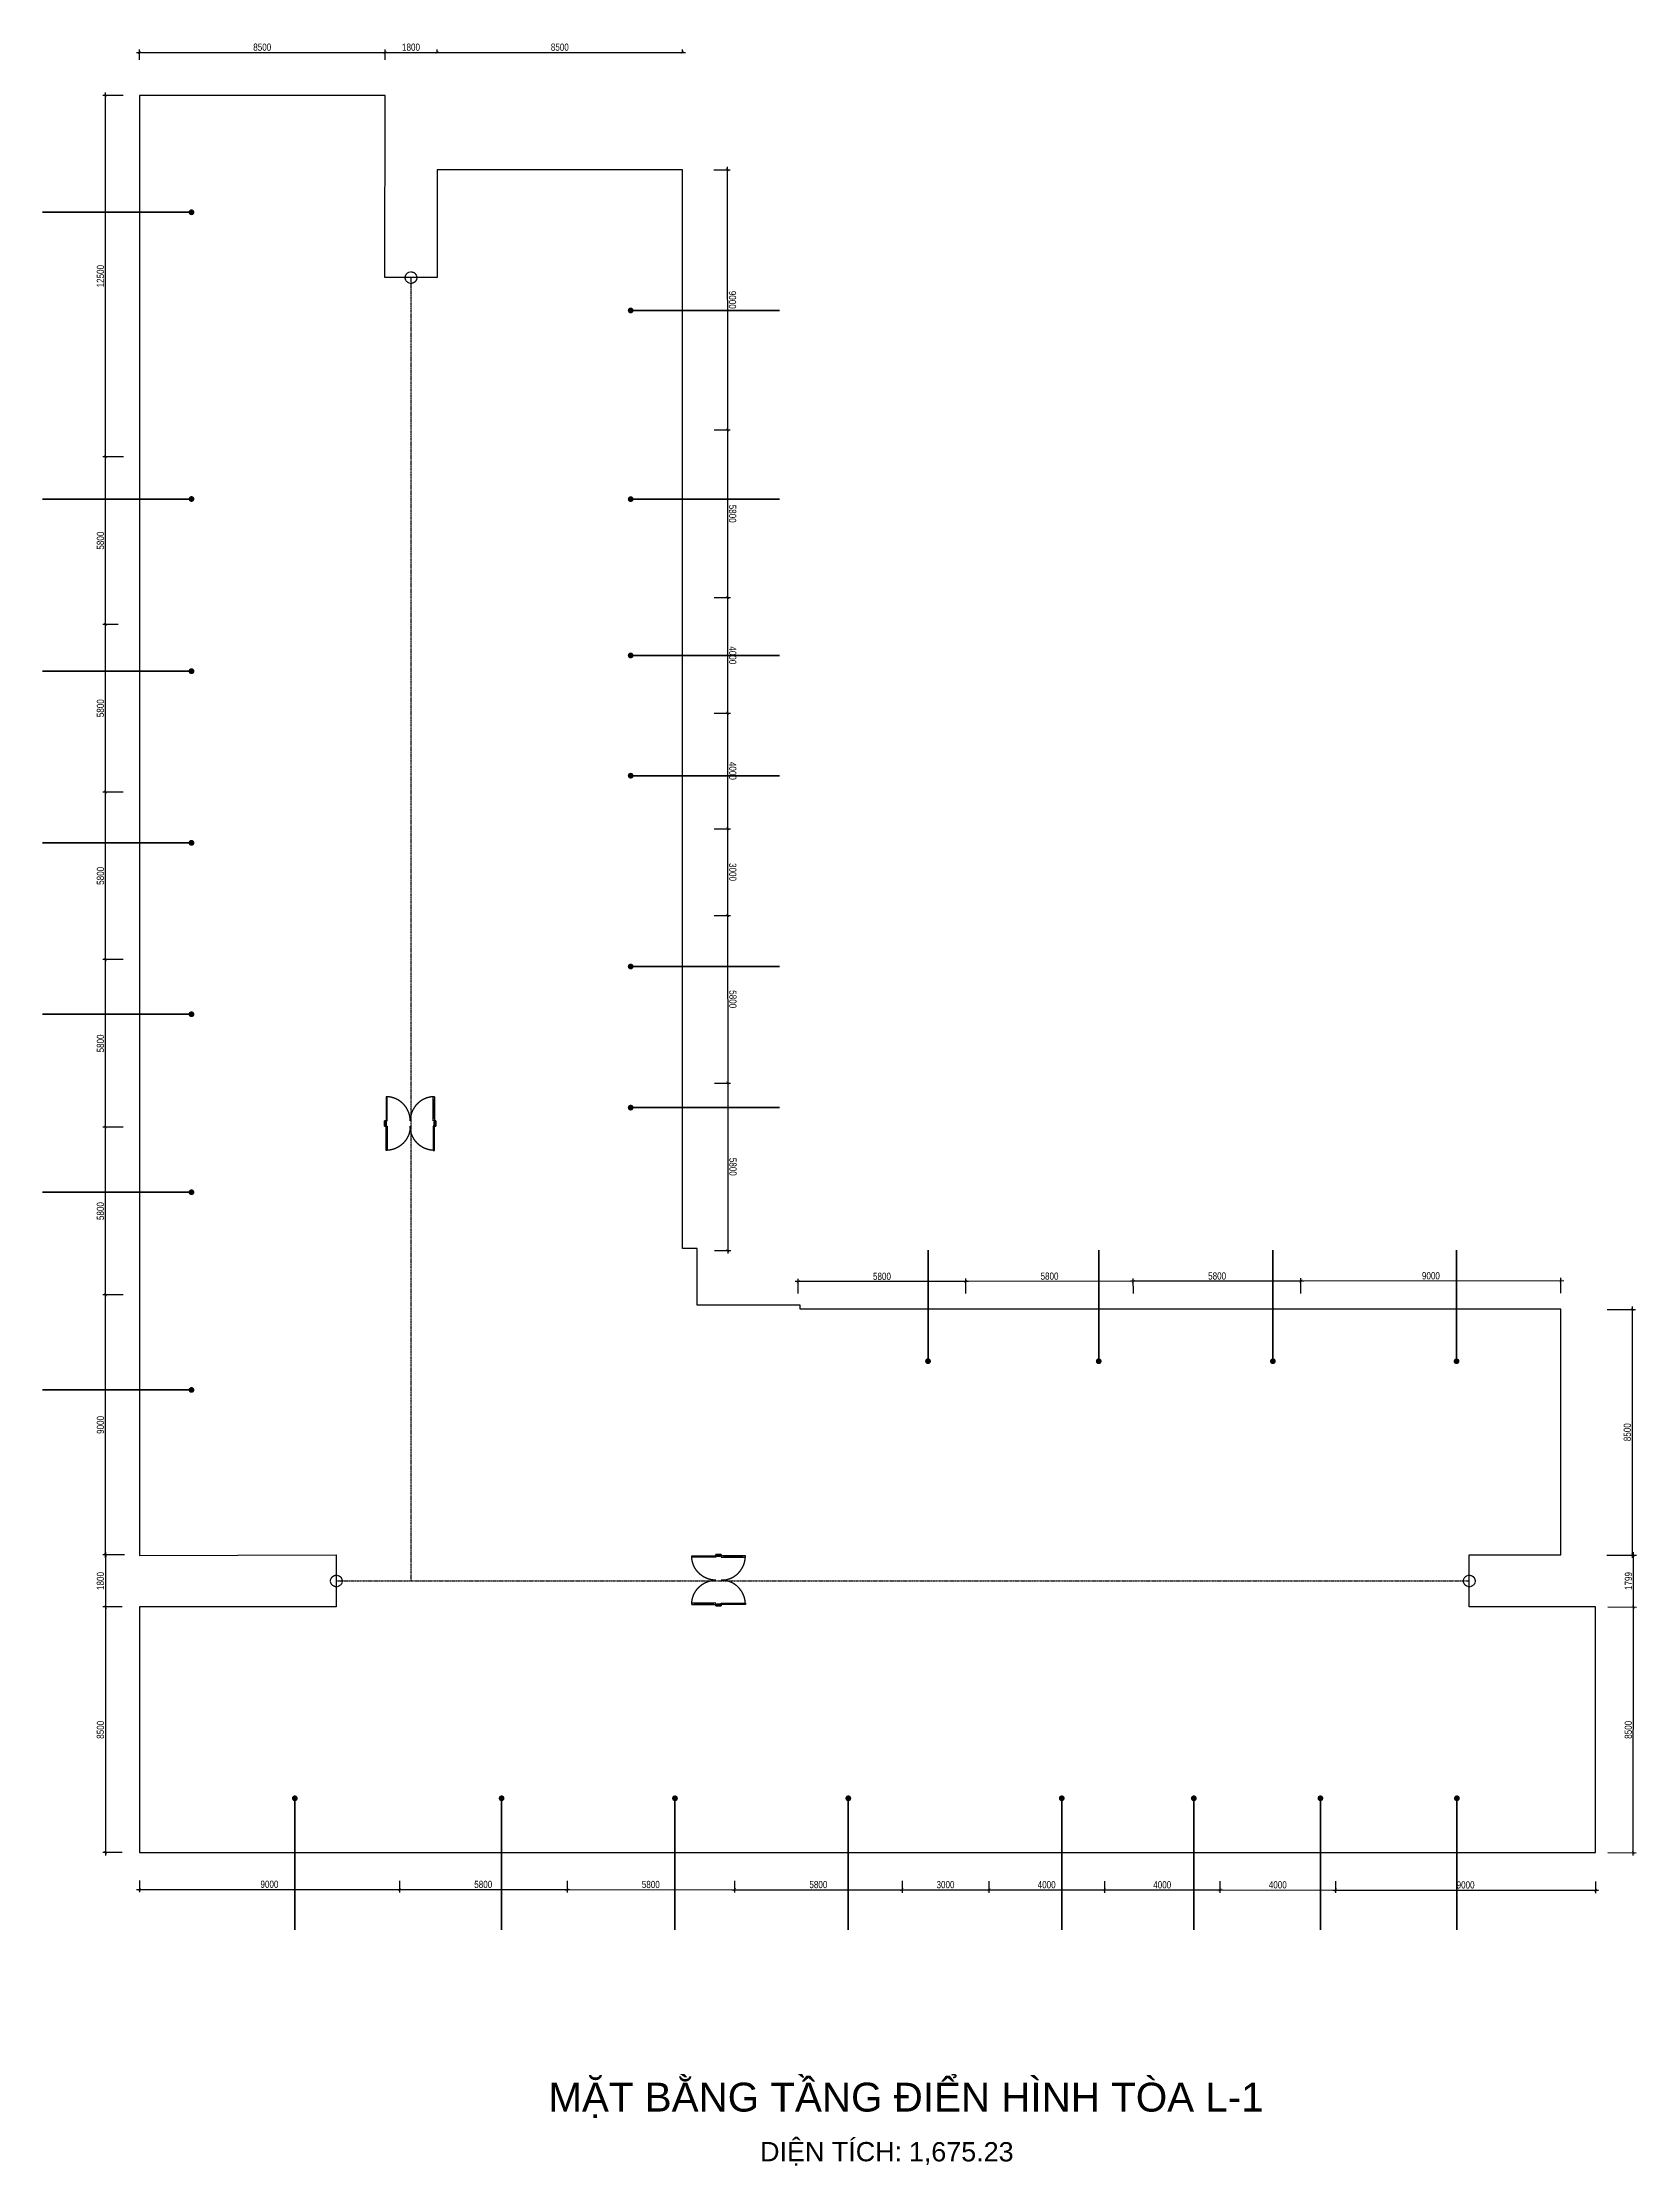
# Model space of a CAD drawing. Header units: millimetres. Extents: x 43 to 148940, y -89269 to -169.
# Drawn here: x 15244 to 70417, y -82599 to -9135 of the extents above; entities that cross this region are included whole.
import ezdxf
from ezdxf.enums import TextEntityAlignment as Align

# ---------------------------------------------------------------- set-up
doc = ezdxf.new("R2010")
doc.units = ezdxf.units.MM
doc.linetypes.add('HIDDEN', pattern=[9.525, 6.35, -3.175])
doc.layers.get('0').update_dxf_attribs({"color": 231})
doc.layers.get('DefPoints').update_dxf_attribs({"color": 191})
for name, color, linetype in [('A-DOOR', 142, 'Continuous'), ('MDI-BAO', 1, 'Continuous'), ('S-DIM', 231, 'Continuous')]:
    doc.layers.add(name, color=color, linetype=linetype)
doc.layers.add('A-SHBD', color=7, linetype='Continuous', lineweight=35)
doc.layers.add('A-TEXT', color=255, linetype='Continuous', lineweight=25)
doc.layers.add('MDI-HANHLANG', color=5, linetype='HIDDEN', plot=False)
doc.styles.add('250602-MB CO CAU CĂN HO X1-3A-1$0$style1', font='arial.ttf')
doc.styles.add('VTK_Arial', font='arial.ttf', dxfattribs={"width": 0.8})
doc.dimstyles.new('250602-MB CO CAU CĂN HO X1-3A-1$0$Dim_50', dxfattribs={"dimscale": 50, "dimtxt": 2, "dimasz": 1.5, "dimexe": 1, "dimexo": 0, "dimgap": 1, "dimtad": 1, "dimdec": 0, "dimlfac": -1, "dimzin": 12, "dimdsep": 46, "dimtxsty": '250602-MB CO CAU CĂN HO X1-3A-1$0$style1', "dimblk1": '250602-MB CO CAU CĂN HO X1-3A-1$0$_ARCHTICK', "dimblk2": '250602-MB CO CAU CĂN HO X1-3A-1$0$_ARCHTICK', "dimsah": 1, "dimcen": 1.5, "dimdle": 1.5, "dimclrd": 256, "dimclre": 256, "dimclrt": 2, "dimadec": 1, "dimazin": 3, "dimtm": 1e-09, "dimtfac": 0.416667, "dimtdec": 0, "dimtix": 1, "dimtmove": 2, "dimatfit": 3, "dimfxl": 7, "dimfxlon": 1, "dimtolj": 1, "dimtzin": 0, "dimlwd": -1, "dimlwe": -1, "dimarcsym": 1})
doc.dimstyles.new('A-2.5-DIM100', dxfattribs={"dimscale": 100, "dimtxt": 2.5, "dimasz": 1, "dimexe": 1, "dimexo": 0, "dimgap": 0.5, "dimtad": 1, "dimdec": 0, "dimzin": 12, "dimdsep": 46, "dimtxsty": 'VTK_Arial', "dimblk": 'ARCHTICK', "dimcen": 0, "dimdle": 1, "dimclrd": 256, "dimclre": 256, "dimclrt": 7, "dimadec": 1, "dimazin": 3, "dimtfac": 1, "dimtdec": 0, "dimtmove": 0, "dimatfit": 2, "dimfxl": 20, "dimtolj": 1, "dimtzin": 0, "dimlwd": -1, "dimlwe": -1, "dimarcsym": 0})

msp = doc.modelspace()

# ---------------------------------------------------------------- texts
at = {"layer": 'A-TEXT', "style": 'VTK_Arial'}
msp.add_text('MẶT BẰNG TẦNG ĐIỂN HÌNH TÒA L-1', height=1000, dxfattribs=at).set_placement((45132.5, -80732), align=Align.CENTER)
for s, p in [('DIỆN TÍCH:', (40082.4, -82451.9)), ('1,675.23', (45231.5, -82455.8))]:
    msp.add_text(s, height=666.67, dxfattribs=at).set_placement(p)

# ---------------------------------------------------------------- blocks, each defined once
blk = doc.blocks.new('*U7')
for p, q in [((-738, -90), (-738, -50)), ((-100, -70), (-738, -70)), ((-100, -90), (-100, -50)), ((-738, -1685), (-738, -1725)), ((-100, -1705), (-738, -1705)), ((-100, -1685), (-100, -1725))]:
    blk.add_line(p, q)
for points in [[(180, 0), (180, -60), (40, -60), (40, -50), (0, -50), (0, 0)], [(0, -50), (0, -90), (-838, -90), (-838, -50)], [(0, -1725), (0, -1685), (-838, -1685), (-838, -1725)], [(180, -1775), (180, -1715), (40, -1715), (40, -1725), (0, -1725), (0, -1775)]]:
    blk.add_lwpolyline(points, close=True)
at = {"linetype": 'HIDDEN', "ltscale": 1000}
for centre, start, end in [((0, -50), 180.00004, 270), ((0, -1725), 90, 179.99996)]:
    blk.add_arc(centre, 838, start, end, dxfattribs=at)
blk = doc.blocks.new('*U8')
for p, q in [((-738, -90), (-738, -50)), ((-100, -70), (-738, -70)), ((-100, -90), (-100, -50)), ((-738, -1685), (-738, -1725)), ((-100, -1705), (-738, -1705)), ((-100, -1685), (-100, -1725))]:
    blk.add_line(p, q)
for points in [[(180, 0), (180, -60), (40, -60), (40, -50), (0, -50), (0, 0)], [(0, -50), (0, -90), (-838, -90), (-838, -50)], [(0, -1725), (0, -1685), (-838, -1685), (-838, -1725)], [(180, -1775), (180, -1715), (40, -1715), (40, -1725), (0, -1725), (0, -1775)]]:
    blk.add_lwpolyline(points, close=True)
at = {"linetype": 'HIDDEN', "ltscale": 1000}
for centre, start, end in [((0, -50), 180.00004, 270), ((0, -1725), 90, 179.99996)]:
    blk.add_arc(centre, 838, start, end, dxfattribs=at)
blk = doc.blocks.new('250602-MB CO CAU CĂN HO X1-3A-1$0$_ARCHTICK')
at = {"color": 0, "linetype": 'ByBlock', "const_width": 0.15}
blk.add_lwpolyline([(-0.5, -0.5), (0.5, 0.5)], dxfattribs=at)
blk = doc.blocks.new('_ArchTick')
at = {"color": 0, "linetype": 'ByBlock', "const_width": 0.15}
blk.add_lwpolyline([(-0.5, -0.5), (0.5, 0.5)], dxfattribs=at)
blk = doc.blocks.new('*D19')
at = {"layer": 'DefPoints', "color": 0, "transparency": 16777216}
for p in [(18079, -61472), (17429, -63272), (18001, -63272)]:
    blk.add_point(p, dxfattribs=at)
at = {"layer": 'S-DIM', "transparency": 16777216}
for p, q in [((18079, -61472), (17329, -61472)), ((17429, -61372), (17429, -63372)), ((18001, -63272), (17329, -63272))]:
    blk.add_line(p, q, dxfattribs=at)
at = {"layer": 'S-DIM', "transparency": 16777216, "xscale": 100, "yscale": 100, "zscale": 100}
for p, rotation in [((17429, -61472), 90), ((17429, -63272), 270)]:
    blk.add_blockref('_ArchTick', p, dxfattribs=dict(at, rotation=rotation))
at = {"layer": 'S-DIM', "color": 7, "transparency": 16777216, "insert": (17252, -62372), "char_height": 250, "attachment_point": 5, "rotation": 90, "style": 'VTK_Arial'}
blk.add_mtext('\\A1;1800', dxfattribs=at)
blk = doc.blocks.new('*D20')
at = {"layer": 'DefPoints', "color": 0, "transparency": 16777216}
for p in [(18001, -63272), (17429, -71772), (18001, -71772)]:
    blk.add_point(p, dxfattribs=at)
at = {"layer": 'S-DIM', "transparency": 16777216}
for p, q in [((17429, -63172), (17429, -71872)), ((18001, -63272), (17329, -63272)), ((18001, -71772), (17329, -71772))]:
    blk.add_line(p, q, dxfattribs=at)
at = {"layer": 'S-DIM', "transparency": 16777216, "xscale": 100, "yscale": 100, "zscale": 100}
for p, rotation in [((17429, -63272), 90), ((17429, -71772), 270)]:
    blk.add_blockref('_ArchTick', p, dxfattribs=dict(at, rotation=rotation))
at = {"layer": 'S-DIM', "color": 7, "transparency": 16777216, "insert": (17252, -67522), "char_height": 250, "attachment_point": 5, "rotation": 90, "style": 'VTK_Arial'}
blk.add_mtext('\\A1;8500', dxfattribs=at)
blk = doc.blocks.new('*D21')
at = {"layer": 'DefPoints', "color": 0, "transparency": 16777216}
for p in [(18601, -72738), (27600, -73048), (27601, -72743)]:
    blk.add_point(p, dxfattribs=at)
at = {"layer": 'S-DIM', "transparency": 16777216}
for p, q in [((18500, -73043), (27700, -73048)), ((18601, -72738), (18600, -73143)), ((27601, -72743), (27600, -73148))]:
    blk.add_line(p, q, dxfattribs=at)
at = {"layer": 'S-DIM', "transparency": 16777216, "xscale": 100, "yscale": 100, "zscale": 100}
for p, rotation in [((18600, -73043), 179.9681690148099), ((27600, -73048), 359.9681690148099)]:
    blk.add_blockref('_ArchTick', p, dxfattribs=dict(at, rotation=rotation))
at = {"layer": 'S-DIM', "color": 7, "transparency": 16777216, "insert": (23100, -72867), "char_height": 250, "attachment_point": 5, "rotation": 359.96817, "style": 'VTK_Arial'}
blk.add_mtext('\\A1;9000', dxfattribs=at)
blk = doc.blocks.new('*D22')
at = {"layer": 'DefPoints', "color": 0, "transparency": 16777216}
for p in [(27601, -72743), (33400, -72746), (33400, -73051)]:
    blk.add_point(p, dxfattribs=at)
at = {"layer": 'S-DIM', "transparency": 16777216}
for p, q in [((27500, -73048), (33500, -73051)), ((27601, -72743), (27600, -73148)), ((33400, -72746), (33400, -73151))]:
    blk.add_line(p, q, dxfattribs=at)
at = {"layer": 'S-DIM', "transparency": 16777216, "xscale": 100, "yscale": 100, "zscale": 100}
for p, rotation in [((27600, -73048), 179.9681690146564), ((33400, -73051), 359.9681690146564)]:
    blk.add_blockref('_ArchTick', p, dxfattribs=dict(at, rotation=rotation))
at = {"layer": 'S-DIM', "color": 7, "transparency": 16777216, "insert": (30500, -72872), "char_height": 250, "attachment_point": 5, "rotation": 359.96817, "style": 'VTK_Arial'}
blk.add_mtext('\\A1;5800', dxfattribs=at)
blk = doc.blocks.new('*D23')
at = {"layer": 'DefPoints', "color": 0, "transparency": 16777216}
for p in [(33400, -72746), (39200, -72749), (39200, -73054)]:
    blk.add_point(p, dxfattribs=at)
at = {"layer": 'S-DIM', "transparency": 16777216}
for p, q in [((33300, -73051), (39300, -73054)), ((33400, -72746), (33400, -73151)), ((39200, -72749), (39200, -73154))]:
    blk.add_line(p, q, dxfattribs=at)
at = {"layer": 'S-DIM', "transparency": 16777216, "xscale": 100, "yscale": 100, "zscale": 100}
for p, rotation in [((33400, -73051), 179.9681690146564), ((39200, -73054), 359.9681690146564)]:
    blk.add_blockref('_ArchTick', p, dxfattribs=dict(at, rotation=rotation))
at = {"layer": 'S-DIM', "color": 7, "transparency": 16777216, "insert": (36300, -72875), "char_height": 250, "attachment_point": 5, "rotation": 359.96817, "style": 'VTK_Arial'}
blk.add_mtext('\\A1;5800', dxfattribs=at)
blk = doc.blocks.new('*D24')
at = {"layer": 'DefPoints', "color": 0, "transparency": 16777216}
for p in [(39200, -72749), (45000, -72753), (45000, -73057)]:
    blk.add_point(p, dxfattribs=at)
at = {"layer": 'S-DIM', "transparency": 16777216}
for p, q in [((39100, -73054), (45100, -73057)), ((39200, -72749), (39200, -73154)), ((45000, -72753), (45000, -73157))]:
    blk.add_line(p, q, dxfattribs=at)
at = {"layer": 'S-DIM', "transparency": 16777216, "xscale": 100, "yscale": 100, "zscale": 100}
for p, rotation in [((39200, -73054), 179.9681690146564), ((45000, -73057), 359.9681690146564)]:
    blk.add_blockref('_ArchTick', p, dxfattribs=dict(at, rotation=rotation))
at = {"layer": 'S-DIM', "color": 7, "transparency": 16777216, "insert": (42100, -72878), "char_height": 250, "attachment_point": 5, "rotation": 359.96817, "style": 'VTK_Arial'}
blk.add_mtext('\\A1;5800', dxfattribs=at)
blk = doc.blocks.new('*D25')
at = {"layer": 'DefPoints', "color": 0, "transparency": 16777216}
for p in [(45000, -72753), (48000, -73059), (48001, -72754)]:
    blk.add_point(p, dxfattribs=at)
at = {"layer": 'S-DIM', "transparency": 16777216}
for p, q in [((44900, -73057), (48100, -73059)), ((45000, -72753), (45000, -73157)), ((48001, -72754), (48000, -73159))]:
    blk.add_line(p, q, dxfattribs=at)
at = {"layer": 'S-DIM', "transparency": 16777216, "xscale": 100, "yscale": 100, "zscale": 100}
for p, rotation in [((45000, -73057), 179.9681690146564), ((48000, -73059), 359.9681690146564)]:
    blk.add_blockref('_ArchTick', p, dxfattribs=dict(at, rotation=rotation))
at = {"layer": 'S-DIM', "color": 7, "transparency": 16777216, "insert": (46500, -72880), "char_height": 250, "attachment_point": 5, "rotation": 359.96817, "style": 'VTK_Arial'}
blk.add_mtext('\\A1;3000', dxfattribs=at)
blk = doc.blocks.new('*D26')
at = {"layer": 'DefPoints', "color": 0, "transparency": 16777216}
for p in [(48001, -72754), (52000, -73061), (52001, -72756)]:
    blk.add_point(p, dxfattribs=at)
at = {"layer": 'S-DIM', "transparency": 16777216}
for p, q in [((47900, -73059), (52100, -73061)), ((48001, -72754), (48000, -73159)), ((52001, -72756), (52000, -73161))]:
    blk.add_line(p, q, dxfattribs=at)
at = {"layer": 'S-DIM', "transparency": 16777216, "xscale": 100, "yscale": 100, "zscale": 100}
for p, rotation in [((48000, -73059), 179.9681690146564), ((52000, -73061), 359.9681690146564)]:
    blk.add_blockref('_ArchTick', p, dxfattribs=dict(at, rotation=rotation))
at = {"layer": 'S-DIM', "color": 7, "transparency": 16777216, "insert": (50000, -72882), "char_height": 250, "attachment_point": 5, "rotation": 359.96817, "style": 'VTK_Arial'}
blk.add_mtext('\\A1;4000', dxfattribs=at)
blk = doc.blocks.new('*D27')
at = {"layer": 'DefPoints', "color": 0, "transparency": 16777216}
for p in [(52001, -72756), (56000, -72759), (56000, -73063)]:
    blk.add_point(p, dxfattribs=at)
at = {"layer": 'S-DIM', "transparency": 16777216}
for p, q in [((51900, -73061), (56100, -73063)), ((52001, -72756), (52000, -73161)), ((56000, -72759), (56000, -73163))]:
    blk.add_line(p, q, dxfattribs=at)
at = {"layer": 'S-DIM', "transparency": 16777216, "xscale": 100, "yscale": 100, "zscale": 100}
for p, rotation in [((52000, -73061), 179.9681690146564), ((56000, -73063), 359.9681690146564)]:
    blk.add_blockref('_ArchTick', p, dxfattribs=dict(at, rotation=rotation))
at = {"layer": 'S-DIM', "color": 7, "transparency": 16777216, "insert": (54000, -72885), "char_height": 250, "attachment_point": 5, "rotation": 359.96817, "style": 'VTK_Arial'}
blk.add_mtext('\\A1;4000', dxfattribs=at)
blk = doc.blocks.new('*D28')
at = {"layer": 'DefPoints', "color": 0, "transparency": 16777216}
for p in [(56000, -72759), (60000, -72761), (60000, -73066)]:
    blk.add_point(p, dxfattribs=at)
at = {"layer": 'S-DIM', "transparency": 16777216}
for p, q in [((55900, -73063), (60100, -73066)), ((56000, -72759), (56000, -73163)), ((60000, -72761), (60000, -73166))]:
    blk.add_line(p, q, dxfattribs=at)
at = {"layer": 'S-DIM', "transparency": 16777216, "xscale": 100, "yscale": 100, "zscale": 100}
for p, rotation in [((56000, -73063), 179.9681690146564), ((60000, -73066), 359.9681690146564)]:
    blk.add_blockref('_ArchTick', p, dxfattribs=dict(at, rotation=rotation))
at = {"layer": 'S-DIM', "color": 7, "transparency": 16777216, "insert": (58000, -72887), "char_height": 250, "attachment_point": 5, "rotation": 359.96817, "style": 'VTK_Arial'}
blk.add_mtext('\\A1;4000', dxfattribs=at)
blk = doc.blocks.new('*D29')
at = {"layer": 'DefPoints', "color": 0, "transparency": 16777216}
for p in [(60000, -72761), (69000, -72766), (69000, -73071)]:
    blk.add_point(p, dxfattribs=at)
at = {"layer": 'S-DIM', "transparency": 16777216}
for p, q in [((59900, -73066), (69100, -73071)), ((60000, -72761), (60000, -73166)), ((69000, -72766), (69000, -73171))]:
    blk.add_line(p, q, dxfattribs=at)
at = {"layer": 'S-DIM', "transparency": 16777216, "xscale": 100, "yscale": 100, "zscale": 100}
for p, rotation in [((60000, -73066), 179.9681690146564), ((69000, -73071), 359.9681690146564)]:
    blk.add_blockref('_ArchTick', p, dxfattribs=dict(at, rotation=rotation))
at = {"layer": 'S-DIM', "color": 7, "transparency": 16777216, "insert": (64500, -72890), "char_height": 250, "attachment_point": 5, "rotation": 359.96817, "style": 'VTK_Arial'}
blk.add_mtext('\\A1;9000', dxfattribs=at)
blk = doc.blocks.new('*D30')
at = {"layer": 'DefPoints', "color": 0, "transparency": 16777216}
for p in [(69429, -63272), (70315, -63273), (69419, -71772)]:
    blk.add_point(p, dxfattribs=at)
at = {"layer": 'S-DIM', "transparency": 16777216}
for p, q in [((70305, -71873), (70315, -63173)), ((69429, -63272), (70415, -63273)), ((69419, -71772), (70405, -71773))]:
    blk.add_line(p, q, dxfattribs=at)
at = {"layer": 'S-DIM', "transparency": 16777216, "xscale": 100, "yscale": 100, "zscale": 100}
for p, rotation in [((70315, -63273), 89.93259323147953), ((70305, -71773), 269.9325932314796)]:
    blk.add_blockref('_ArchTick', p, dxfattribs=dict(at, rotation=rotation))
at = {"layer": 'S-DIM', "color": 7, "transparency": 16777216, "insert": (70132, -67522), "char_height": 250, "attachment_point": 5, "rotation": 89.93259, "style": 'VTK_Arial'}
blk.add_mtext('\\A1;8500', dxfattribs=at)
blk = doc.blocks.new('*D31')
at = {"layer": 'DefPoints', "color": 0, "transparency": 16777216}
for p in [(69431, -61473), (70317, -61474), (69429, -63272)]:
    blk.add_point(p, dxfattribs=at)
at = {"layer": 'S-DIM', "transparency": 16777216}
for p, q in [((69431, -61473), (70417, -61474)), ((70315, -63373), (70317, -61374)), ((69429, -63272), (70415, -63273))]:
    blk.add_line(p, q, dxfattribs=at)
at = {"layer": 'S-DIM', "transparency": 16777216, "xscale": 100, "yscale": 100, "zscale": 100}
for p, rotation in [((70317, -61474), 89.9325932316717), ((70315, -63273), 269.9325932316717)]:
    blk.add_blockref('_ArchTick', p, dxfattribs=dict(at, rotation=rotation))
at = {"layer": 'S-DIM', "color": 7, "transparency": 16777216, "insert": (70138, -62373), "char_height": 250, "attachment_point": 5, "rotation": 89.93259, "style": 'VTK_Arial'}
blk.add_mtext('\\A1;1799', dxfattribs=at)
blk = doc.blocks.new('*D32')
at = {"layer": 'DefPoints', "color": 0, "transparency": 16777216}
for p in [(69396, -52973), (70282, -52974), (69386, -61473)]:
    blk.add_point(p, dxfattribs=at)
at = {"layer": 'S-DIM', "transparency": 16777216}
for p, q in [((70272, -61574), (70282, -52874)), ((69396, -52973), (70382, -52974)), ((69386, -61473), (70372, -61474))]:
    blk.add_line(p, q, dxfattribs=at)
at = {"layer": 'S-DIM', "transparency": 16777216, "xscale": 100, "yscale": 100, "zscale": 100}
for p, rotation in [((70282, -52974), 89.93259323167192), ((70272, -61474), 269.9325932316719)]:
    blk.add_blockref('_ArchTick', p, dxfattribs=dict(at, rotation=rotation))
at = {"layer": 'S-DIM', "color": 7, "transparency": 16777216, "insert": (70099, -57224), "char_height": 250, "attachment_point": 5, "rotation": 89.93259, "style": 'VTK_Arial'}
blk.add_mtext('\\A1;8500', dxfattribs=at)
blk = doc.blocks.new('*D33')
at = {"layer": 'DefPoints', "color": 0, "transparency": 16777216}
for p in [(58800, -51993), (58801, -52420), (67801, -52410)]:
    blk.add_point(p, dxfattribs=at)
at = {"layer": 'S-DIM', "transparency": 16777216}
for p, q in [((67900, -51983), (58700, -51993)), ((58801, -52420), (58800, -51893)), ((67801, -52410), (67800, -51883))]:
    blk.add_line(p, q, dxfattribs=at)
at = {"layer": 'S-DIM', "transparency": 16777216, "xscale": 99.99999999999999, "yscale": 99.99999999999999, "zscale": 99.99999999999999}
for p, rotation in [((58800, -51993), 180.0636619510385), ((67800, -51983), 0.06366195103847616)]:
    blk.add_blockref('_ArchTick', p, dxfattribs=dict(at, rotation=rotation))
at = {"layer": 'S-DIM', "color": 7, "transparency": 16777216, "insert": (63300, -51811), "char_height": 250, "attachment_point": 5, "rotation": 0.06366, "style": 'VTK_Arial'}
blk.add_mtext('\\A1;9000', dxfattribs=at)
blk = doc.blocks.new('*D34')
at = {"layer": 'DefPoints', "color": 0, "transparency": 16777216}
for p in [(53000, -52000), (53001, -52420), (58801, -52420)]:
    blk.add_point(p, dxfattribs=at)
at = {"layer": 'S-DIM', "transparency": 16777216}
for p, q in [((58900, -51993), (52900, -52000)), ((53001, -52420), (53000, -51900)), ((58801, -52420), (58800, -51893))]:
    blk.add_line(p, q, dxfattribs=at)
at = {"layer": 'S-DIM', "transparency": 16777216, "xscale": 99.99999999999999, "yscale": 99.99999999999999, "zscale": 99.99999999999999}
for p, rotation in [((53000, -52000), 180.0636619510384), ((58800, -51993), 0.06366195103847616)]:
    blk.add_blockref('_ArchTick', p, dxfattribs=dict(at, rotation=rotation))
at = {"layer": 'S-DIM', "color": 7, "transparency": 16777216, "insert": (55900, -51819), "char_height": 250, "attachment_point": 5, "rotation": 0.06366, "style": 'VTK_Arial'}
blk.add_mtext('\\A1;5800', dxfattribs=at)
blk = doc.blocks.new('*D35')
at = {"layer": 'DefPoints', "color": 0, "transparency": 16777216}
for p in [(47200, -52006), (47201, -52420), (53001, -52420)]:
    blk.add_point(p, dxfattribs=at)
at = {"layer": 'S-DIM', "transparency": 16777216}
for p, q in [((53100, -52000), (47100, -52006)), ((47201, -52420), (47200, -51906)), ((53001, -52420), (53000, -51900))]:
    blk.add_line(p, q, dxfattribs=at)
at = {"layer": 'S-DIM', "transparency": 16777216, "xscale": 99.99999999999999, "yscale": 99.99999999999999, "zscale": 99.99999999999999}
for p, rotation in [((47200, -52006), 180.0636619510384), ((53000, -52000), 0.06366195103847616)]:
    blk.add_blockref('_ArchTick', p, dxfattribs=dict(at, rotation=rotation))
at = {"layer": 'S-DIM', "color": 7, "transparency": 16777216, "insert": (50100, -51825), "char_height": 250, "attachment_point": 5, "rotation": 0.06366, "style": 'VTK_Arial'}
blk.add_mtext('\\A1;5800', dxfattribs=at)
blk = doc.blocks.new('*D36')
at = {"layer": 'DefPoints', "color": 0, "transparency": 16777216}
for p in [(41400, -52013), (41401, -52420), (47201, -52420)]:
    blk.add_point(p, dxfattribs=at)
at = {"layer": 'S-DIM', "transparency": 16777216}
for p, q in [((47300, -52006), (41300, -52013)), ((41401, -52420), (41400, -51913)), ((47201, -52420), (47200, -51906))]:
    blk.add_line(p, q, dxfattribs=at)
at = {"layer": 'S-DIM', "transparency": 16777216, "xscale": 99.99999999999999, "yscale": 99.99999999999999, "zscale": 99.99999999999999}
for p, rotation in [((41400, -52013), 180.0636619510384), ((47200, -52006), 0.06366195103847616)]:
    blk.add_blockref('_ArchTick', p, dxfattribs=dict(at, rotation=rotation))
at = {"layer": 'S-DIM', "color": 7, "transparency": 16777216, "insert": (44300, -51832), "char_height": 250, "attachment_point": 5, "rotation": 0.06366, "style": 'VTK_Arial'}
blk.add_mtext('\\A1;5800', dxfattribs=at)
blk = doc.blocks.new('*D37')
at = {"layer": 'DefPoints', "color": 0, "transparency": 16777216}
for p in [(38484, -13541), (38489, -22541), (38950, -22541)]:
    blk.add_point(p, dxfattribs=at)
at = {"layer": 'S-DIM', "transparency": 16777216}
for p, q in [((38484, -13541), (39045, -13541)), ((38945, -13441), (38950, -22641)), ((38489, -22541), (39050, -22541))]:
    blk.add_line(p, q, dxfattribs=at)
at = {"layer": 'S-DIM', "transparency": 16777216, "xscale": 100, "yscale": 100, "zscale": 100}
for p, rotation in [((38945, -13541), 90.03183098539857), ((38950, -22541), 270.0318309853985)]:
    blk.add_blockref('_ArchTick', p, dxfattribs=dict(at, rotation=rotation))
at = {"layer": 'S-DIM', "color": 7, "transparency": 16777216, "insert": (39125, -18041), "char_height": 250, "attachment_point": 5, "rotation": 270.03183, "style": 'VTK_Arial'}
blk.add_mtext('\\A1;9000', dxfattribs=at)
blk = doc.blocks.new('*D38')
at = {"layer": 'DefPoints', "color": 0, "transparency": 16777216}
for p in [(38489, -22541), (38492, -28341), (38953, -28341)]:
    blk.add_point(p, dxfattribs=at)
at = {"layer": 'S-DIM', "transparency": 16777216}
for p, q in [((38489, -22541), (39050, -22541)), ((38950, -22441), (38953, -28441)), ((38492, -28341), (39053, -28341))]:
    blk.add_line(p, q, dxfattribs=at)
at = {"layer": 'S-DIM', "transparency": 16777216, "xscale": 100, "yscale": 100, "zscale": 100}
for p, rotation in [((38950, -22541), 90.03183098534367), ((38953, -28341), 270.0318309853437)]:
    blk.add_blockref('_ArchTick', p, dxfattribs=dict(at, rotation=rotation))
at = {"layer": 'S-DIM', "color": 7, "transparency": 16777216, "insert": (39129, -25441), "char_height": 250, "attachment_point": 5, "rotation": 270.03183, "style": 'VTK_Arial'}
blk.add_mtext('\\A1;5800', dxfattribs=at)
blk = doc.blocks.new('*D39')
at = {"layer": 'DefPoints', "color": 0, "transparency": 16777216}
for p in [(38492, -28341), (38494, -32341), (38955, -32341)]:
    blk.add_point(p, dxfattribs=at)
at = {"layer": 'S-DIM', "transparency": 16777216}
for p, q in [((38492, -28341), (39053, -28341)), ((38953, -28241), (38955, -32441)), ((38494, -32341), (39055, -32341))]:
    blk.add_line(p, q, dxfattribs=at)
at = {"layer": 'S-DIM', "transparency": 16777216, "xscale": 100, "yscale": 100, "zscale": 100}
for p, rotation in [((38953, -28341), 90.03183098534367), ((38955, -32341), 270.0318309853437)]:
    blk.add_blockref('_ArchTick', p, dxfattribs=dict(at, rotation=rotation))
at = {"layer": 'S-DIM', "color": 7, "transparency": 16777216, "insert": (39132, -30341), "char_height": 250, "attachment_point": 5, "rotation": 270.03183, "style": 'VTK_Arial'}
blk.add_mtext('\\A1;4000', dxfattribs=at)
blk = doc.blocks.new('*D40')
at = {"layer": 'DefPoints', "color": 0, "transparency": 16777216}
for p in [(38494, -32341), (38496, -36341), (38958, -36341)]:
    blk.add_point(p, dxfattribs=at)
at = {"layer": 'S-DIM', "transparency": 16777216}
for p, q in [((38955, -32241), (38958, -36441)), ((38494, -32341), (39055, -32341)), ((38496, -36341), (39058, -36341))]:
    blk.add_line(p, q, dxfattribs=at)
at = {"layer": 'S-DIM', "transparency": 16777216, "xscale": 100, "yscale": 100, "zscale": 100}
for p, rotation in [((38955, -32341), 90.03183098534367), ((38958, -36341), 270.0318309853437)]:
    blk.add_blockref('_ArchTick', p, dxfattribs=dict(at, rotation=rotation))
at = {"layer": 'S-DIM', "color": 7, "transparency": 16777216, "insert": (39134, -34341), "char_height": 250, "attachment_point": 5, "rotation": 270.03183, "style": 'VTK_Arial'}
blk.add_mtext('\\A1;4000', dxfattribs=at)
blk = doc.blocks.new('*D41')
at = {"layer": 'DefPoints', "color": 0, "transparency": 16777216}
for p in [(38496, -36341), (38498, -39341), (38959, -39341)]:
    blk.add_point(p, dxfattribs=at)
at = {"layer": 'S-DIM', "transparency": 16777216}
for p, q in [((38496, -36341), (39058, -36341)), ((38958, -36241), (38959, -39441)), ((38498, -39341), (39059, -39341))]:
    blk.add_line(p, q, dxfattribs=at)
at = {"layer": 'S-DIM', "transparency": 16777216, "xscale": 100, "yscale": 100, "zscale": 100}
for p, rotation in [((38958, -36341), 90.03183098534367), ((38959, -39341), 270.0318309853437)]:
    blk.add_blockref('_ArchTick', p, dxfattribs=dict(at, rotation=rotation))
at = {"layer": 'S-DIM', "color": 7, "transparency": 16777216, "insert": (39136, -37841), "char_height": 250, "attachment_point": 5, "rotation": 270.03183, "style": 'VTK_Arial'}
blk.add_mtext('\\A1;3000', dxfattribs=at)
blk = doc.blocks.new('*D42')
at = {"layer": 'DefPoints', "color": 0, "transparency": 16777216}
for p in [(38498, -39341), (38501, -45141), (38962, -45141)]:
    blk.add_point(p, dxfattribs=at)
at = {"layer": 'S-DIM', "transparency": 16777216}
for p, q in [((38498, -39341), (39059, -39341)), ((38959, -39241), (38963, -45241)), ((38501, -45141), (39062, -45141))]:
    blk.add_line(p, q, dxfattribs=at)
at = {"layer": 'S-DIM', "transparency": 16777216, "xscale": 100, "yscale": 100, "zscale": 100}
for p, rotation in [((38959, -39341), 90.03183098534367), ((38962, -45141), 270.0318309853437)]:
    blk.add_blockref('_ArchTick', p, dxfattribs=dict(at, rotation=rotation))
at = {"layer": 'S-DIM', "color": 7, "transparency": 16777216, "insert": (39139, -42241), "char_height": 250, "attachment_point": 5, "rotation": 270.03183, "style": 'VTK_Arial'}
blk.add_mtext('\\A1;5800', dxfattribs=at)
blk = doc.blocks.new('*D43')
at = {"layer": 'DefPoints', "color": 0, "transparency": 16777216}
for p in [(38501, -45141), (38504, -50941), (38966, -50941)]:
    blk.add_point(p, dxfattribs=at)
at = {"layer": 'S-DIM', "transparency": 16777216}
for p, q in [((38501, -45141), (39062, -45141)), ((38962, -45041), (38966, -51041)), ((38504, -50941), (39066, -50941))]:
    blk.add_line(p, q, dxfattribs=at)
at = {"layer": 'S-DIM', "transparency": 16777216, "xscale": 100, "yscale": 100, "zscale": 100}
for p, rotation in [((38962, -45141), 90.03183098534367), ((38966, -50941), 270.0318309853437)]:
    blk.add_blockref('_ArchTick', p, dxfattribs=dict(at, rotation=rotation))
at = {"layer": 'S-DIM', "color": 7, "transparency": 16777216, "insert": (39142, -48041), "char_height": 250, "attachment_point": 5, "rotation": 270.03183, "style": 'VTK_Arial'}
blk.add_mtext('\\A1;5800', dxfattribs=at)
blk = doc.blocks.new('*D69')
at = {"layer": 'DefPoints', "color": 0, "transparency": 16777216}
for p in [(27101, -9477), (18601, -9737), (27101, -9737)]:
    blk.add_point(p, dxfattribs=at)
at = {"layer": 'S-DIM', "transparency": 16777216}
for p, q in [((18501, -9477), (27201, -9477)), ((18601, -9737), (18601, -9377)), ((27101, -9737), (27101, -9377))]:
    blk.add_line(p, q, dxfattribs=at)
at = {"layer": 'S-DIM', "transparency": 16777216, "xscale": 100, "yscale": 100, "zscale": 100, "rotation": 180}
blk.add_blockref('_ArchTick', (18601, -9477), dxfattribs=at)
at = {"layer": 'S-DIM', "transparency": 16777216, "xscale": 100, "yscale": 100, "zscale": 100}
blk.add_blockref('_ArchTick', (27101, -9477), dxfattribs=at)
at = {"layer": 'S-DIM', "color": 7, "transparency": 16777216, "insert": (22851, -9299), "char_height": 250, "attachment_point": 5, "style": 'VTK_Arial'}
blk.add_mtext('\\A1;8500', dxfattribs=at)
blk = doc.blocks.new('*D70')
at = {"layer": 'DefPoints', "color": 0, "transparency": 16777216}
for p in [(28901, -9477), (28901, -9503), (27101, -9737)]:
    blk.add_point(p, dxfattribs=at)
at = {"layer": 'S-DIM', "transparency": 16777216}
for p, q in [((27001, -9477), (29001, -9477)), ((27101, -9737), (27101, -9377)), ((28901, -9503), (28901, -9377))]:
    blk.add_line(p, q, dxfattribs=at)
at = {"layer": 'S-DIM', "transparency": 16777216, "xscale": 100, "yscale": 100, "zscale": 100, "rotation": 180}
blk.add_blockref('_ArchTick', (27101, -9477), dxfattribs=at)
at = {"layer": 'S-DIM', "transparency": 16777216, "xscale": 100, "yscale": 100, "zscale": 100}
blk.add_blockref('_ArchTick', (28901, -9477), dxfattribs=at)
at = {"layer": 'S-DIM', "color": 7, "transparency": 16777216, "insert": (28001, -9299), "char_height": 250, "attachment_point": 5, "style": 'VTK_Arial'}
blk.add_mtext('\\A1;1800', dxfattribs=at)
blk = doc.blocks.new('*D71')
at = {"layer": 'DefPoints', "color": 0, "transparency": 16777216}
for p in [(28901, -9503), (37401, -9477), (37401, -9503)]:
    blk.add_point(p, dxfattribs=at)
at = {"layer": 'S-DIM', "transparency": 16777216}
for p, q in [((28801, -9477), (37501, -9477)), ((28901, -9503), (28901, -9377)), ((37401, -9503), (37401, -9377))]:
    blk.add_line(p, q, dxfattribs=at)
at = {"layer": 'S-DIM', "transparency": 16777216, "xscale": 100, "yscale": 100, "zscale": 100, "rotation": 180}
blk.add_blockref('_ArchTick', (28901, -9477), dxfattribs=at)
at = {"layer": 'S-DIM', "transparency": 16777216, "xscale": 100, "yscale": 100, "zscale": 100}
blk.add_blockref('_ArchTick', (37401, -9477), dxfattribs=at)
at = {"layer": 'S-DIM', "color": 7, "transparency": 16777216, "insert": (33151, -9299), "char_height": 250, "attachment_point": 5, "style": 'VTK_Arial'}
blk.add_mtext('\\A1;8500', dxfattribs=at)
blk = doc.blocks.new('*D72')
at = {"layer": 'DefPoints', "color": 0, "transparency": 16777216}
for p in [(17429, -52472), (18034, -52472), (18079, -61472)]:
    blk.add_point(p, dxfattribs=at)
at = {"layer": 'S-DIM', "transparency": 16777216}
for p, q in [((18034, -52472), (17329, -52472)), ((17429, -61572), (17429, -52372)), ((18079, -61472), (17329, -61472))]:
    blk.add_line(p, q, dxfattribs=at)
at = {"layer": 'S-DIM', "transparency": 16777216, "xscale": 100, "yscale": 100, "zscale": 100}
for p, rotation in [((17429, -52472), 90), ((17429, -61472), 270)]:
    blk.add_blockref('_ArchTick', p, dxfattribs=dict(at, rotation=rotation))
at = {"layer": 'S-DIM', "color": 7, "transparency": 16777216, "insert": (17252, -56972), "char_height": 250, "attachment_point": 5, "rotation": 90, "style": 'VTK_Arial'}
blk.add_mtext('\\A1;9000', dxfattribs=at)
blk = doc.blocks.new('*D73')
at = {"layer": 'DefPoints', "color": 0, "transparency": 16777216}
for p in [(17429, -46672), (18034, -46672), (18034, -52472)]:
    blk.add_point(p, dxfattribs=at)
at = {"layer": 'S-DIM', "transparency": 16777216}
for p, q in [((18034, -46672), (17329, -46672)), ((17429, -52572), (17429, -46572)), ((18034, -52472), (17329, -52472))]:
    blk.add_line(p, q, dxfattribs=at)
at = {"layer": 'S-DIM', "transparency": 16777216, "xscale": 100, "yscale": 100, "zscale": 100}
for p, rotation in [((17429, -46672), 90), ((17429, -52472), 270)]:
    blk.add_blockref('_ArchTick', p, dxfattribs=dict(at, rotation=rotation))
at = {"layer": 'S-DIM', "color": 7, "transparency": 16777216, "insert": (17252, -49572), "char_height": 250, "attachment_point": 5, "rotation": 90, "style": 'VTK_Arial'}
blk.add_mtext('\\A1;5800', dxfattribs=at)
blk = doc.blocks.new('*D74')
at = {"layer": 'DefPoints', "color": 0, "transparency": 16777216}
for p in [(17429, -40872), (18034, -40872), (18034, -46672)]:
    blk.add_point(p, dxfattribs=at)
at = {"layer": 'S-DIM', "transparency": 16777216}
for p, q in [((18034, -40872), (17329, -40872)), ((17429, -46772), (17429, -40772)), ((18034, -46672), (17329, -46672))]:
    blk.add_line(p, q, dxfattribs=at)
at = {"layer": 'S-DIM', "transparency": 16777216, "xscale": 100, "yscale": 100, "zscale": 100}
for p, rotation in [((17429, -40872), 90), ((17429, -46672), 270)]:
    blk.add_blockref('_ArchTick', p, dxfattribs=dict(at, rotation=rotation))
at = {"layer": 'S-DIM', "color": 7, "transparency": 16777216, "insert": (17252, -43772), "char_height": 250, "attachment_point": 5, "rotation": 90, "style": 'VTK_Arial'}
blk.add_mtext('\\A1;5800', dxfattribs=at)
blk = doc.blocks.new('*D75')
at = {"layer": 'DefPoints', "color": 0, "transparency": 16777216}
for p in [(17429, -35072), (18034, -35072), (18034, -40872)]:
    blk.add_point(p, dxfattribs=at)
at = {"layer": 'S-DIM', "transparency": 16777216}
for p, q in [((18034, -35072), (17329, -35072)), ((17429, -40972), (17429, -34972)), ((18034, -40872), (17329, -40872))]:
    blk.add_line(p, q, dxfattribs=at)
at = {"layer": 'S-DIM', "transparency": 16777216, "xscale": 100, "yscale": 100, "zscale": 100}
for p, rotation in [((17429, -35072), 90), ((17429, -40872), 270)]:
    blk.add_blockref('_ArchTick', p, dxfattribs=dict(at, rotation=rotation))
at = {"layer": 'S-DIM', "color": 7, "transparency": 16777216, "insert": (17252, -37972), "char_height": 250, "attachment_point": 5, "rotation": 90, "style": 'VTK_Arial'}
blk.add_mtext('\\A1;5800', dxfattribs=at)
blk = doc.blocks.new('*D76')
at = {"layer": 'DefPoints', "color": 0, "transparency": 16777216}
for p in [(17429, -29272), (17866, -29272), (18034, -35072)]:
    blk.add_point(p, dxfattribs=at)
at = {"layer": 'S-DIM', "transparency": 16777216}
for p, q in [((17866, -29272), (17329, -29272)), ((17429, -35172), (17429, -29172)), ((18034, -35072), (17329, -35072))]:
    blk.add_line(p, q, dxfattribs=at)
at = {"layer": 'S-DIM', "transparency": 16777216, "xscale": 100, "yscale": 100, "zscale": 100}
for p, rotation in [((17429, -29272), 90), ((17429, -35072), 270)]:
    blk.add_blockref('_ArchTick', p, dxfattribs=dict(at, rotation=rotation))
at = {"layer": 'S-DIM', "color": 7, "transparency": 16777216, "insert": (17252, -32172), "char_height": 250, "attachment_point": 5, "rotation": 90, "style": 'VTK_Arial'}
blk.add_mtext('\\A1;5800', dxfattribs=at)
blk = doc.blocks.new('*D77')
at = {"layer": 'DefPoints', "color": 0, "transparency": 16777216}
for p in [(17429, -23472), (18049, -23472), (17866, -29272)]:
    blk.add_point(p, dxfattribs=at)
at = {"layer": 'S-DIM', "transparency": 16777216}
for p, q in [((18049, -23472), (17329, -23472)), ((17429, -29372), (17429, -23372)), ((17866, -29272), (17329, -29272))]:
    blk.add_line(p, q, dxfattribs=at)
at = {"layer": 'S-DIM', "transparency": 16777216, "xscale": 100, "yscale": 100, "zscale": 100}
for p, rotation in [((17429, -23472), 90), ((17429, -29272), 270)]:
    blk.add_blockref('_ArchTick', p, dxfattribs=dict(at, rotation=rotation))
at = {"layer": 'S-DIM', "color": 7, "transparency": 16777216, "insert": (17252, -26372), "char_height": 250, "attachment_point": 5, "rotation": 90, "style": 'VTK_Arial'}
blk.add_mtext('\\A1;5800', dxfattribs=at)
blk = doc.blocks.new('*D78')
at = {"layer": 'DefPoints', "color": 0, "transparency": 16777216}
for p in [(17429, -10972), (18034, -10972), (18049, -23472)]:
    blk.add_point(p, dxfattribs=at)
at = {"layer": 'S-DIM', "transparency": 16777216}
for p, q in [((18034, -10972), (17329, -10972)), ((17429, -23572), (17429, -10872)), ((18049, -23472), (17329, -23472))]:
    blk.add_line(p, q, dxfattribs=at)
at = {"layer": 'S-DIM', "transparency": 16777216, "xscale": 100, "yscale": 100, "zscale": 100}
for p, rotation in [((17429, -10972), 90), ((17429, -23472), 270)]:
    blk.add_blockref('_ArchTick', p, dxfattribs=dict(at, rotation=rotation))
at = {"layer": 'S-DIM', "color": 7, "transparency": 16777216, "insert": (17252, -17222), "char_height": 250, "attachment_point": 5, "rotation": 90, "style": 'VTK_Arial'}
blk.add_mtext('\\A1;12500', dxfattribs=at)
blk = doc.blocks.new('VTK-A1_BoKhungTen')
at = {"layer": 'DefPoints', "linetype": 'HIDDEN', "ltscale": 0.3}
blk.add_lwpolyline([(0, -594), (840, -594), (840, 0), (0, 0)], close=True, dxfattribs=at)
at = {"layer": 'DefPoints'}
for points in [[(755, -10), (30, -10), (30, -584), (755, -584)], [(755, -10), (755, -584)]]:
    blk.add_lwpolyline(points, dxfattribs=at)

# ---------------------------------------------------------------- dimensions: what is measured, and where the dimension line sits
at = {"layer": 'S-DIM'}
for base, p1, p2, override, picture, middle in [((27100.7, -9476.6), (18600.7, -9736.6), (27100.7, -9736.6), {"dimpost": '\\X'}, '*D69', (22850.7, -9298.9)), ((28900.7, -9476.6), (27100.7, -9736.6), (28900.7, -9503.4), {"dimpost": '\\X', "dimtmove": 1}, '*D70', (28000.7, -9298.9)), ((37400.7, -9476.6), (28900.7, -9503.4), (37400.7, -9503.4), {"dimpost": '\\X', "dimtmove": 1}, '*D71', (33150.7, -9298.9))]:
    dim = msp.add_linear_dim(base=base, p1=p1, p2=p2, dimstyle='A-2.5-DIM100', override=override, dxfattribs=at)
    dim.commit()
    dim.dimension.update_dxf_attribs({"geometry": picture, "text_midpoint": middle})
for base, p1, p2, angle, picture, middle in [((17429.4, -10971.7), (18049.2, -23471.7), (18034.2, -10971.7), 90, '*D78', (17251.7, -17221.7)), ((38953.2, -28341.2), (38488.7, -22541.4), (38491.9, -28341.4), 90.031831, '*D38', (39129.2, -25441.1)), ((17429.4, -23471.7), (17866.3, -29271.7), (18049.2, -23471.7), 90, '*D77', (17251.7, -26371.7)), ((38955.4, -32341.2), (38491.9, -28341.4), (38494.1, -32341.4), 90.031831, '*D39', (39131.9, -30341.1)), ((17429.4, -29271.7), (18034.2, -35071.7), (17866.3, -29271.7), 90, '*D76', (17251.7, -32171.7)), ((38957.6, -36341.2), (38494.1, -32341.4), (38496.4, -36341.4), 90.031831, '*D40', (39134.1, -34341.1)), ((17429.4, -35071.7), (18034.2, -40871.7), (18034.2, -35071.7), 90, '*D75', (17251.7, -37971.7)), ((38959.3, -39341.2), (38496.4, -36341.4), (38498, -39341.4), 90.031831, '*D41', (39136.2, -37841.1)), ((38962.5, -45141.2), (38498, -39341.4), (38501.3, -45141.4), 90.031831, '*D42', (39138.5, -42241.1)), ((17429.4, -40871.7), (18034.2, -46671.7), (18034.2, -40871.7), 90, '*D74', (17251.7, -43771.7)), ((38965.7, -50941.1), (38501.3, -45141.4), (38504.5, -50941.4), 90.031831, '*D43', (39141.8, -48041)), ((17429.4, -46671.7), (18034.2, -52471.7), (18034.2, -46671.7), 90, '*D73', (17251.7, -49571.7)), ((41400.3, -52012.6), (47200.7, -52420.2), (41400.7, -52420.2), 0.063662, '*D36', (44300.1, -51831.7)), ((47200.3, -52006.1), (53000.7, -52420.2), (47200.7, -52420.2), 0.063662, '*D35', (50100.1, -51825.3)), ((53000.3, -51999.7), (58800.7, -52420.2), (53000.7, -52420.2), 0.063662, '*D34', (55900.1, -51818.8)), ((17429.4, -52471.7), (18079.2, -61471.7), (18034.2, -52471.7), 90, '*D72', (17251.7, -56971.7)), ((70282.1, -52973.9), (69386.4, -61472.9), (69396.4, -52972.9), 269.932593, '*D32', (70099.5, -57223.7)), ((17429.4, -63271.7), (18079.2, -61471.7), (18000.7, -63271.7), 90, '*D19', (17251.7, -62371.7)), ((70317.1, -61473.9), (69429.3, -63271.5), (69431.4, -61472.9), 269.932593, '*D31', (70138.4, -62373)), ((17429.4, -71771.7), (18000.7, -63271.7), (18000.7, -71771.7), 90, '*D20', (17251.7, -67521.7)), ((33400.3, -73050.8), (27600.5, -72742.9), (33400.5, -72746.1), 179.968169, '*D22', (30500.4, -72871.5)), ((39200.3, -73054), (33400.5, -72746.1), (39200.5, -72749.4), 179.968169, '*D23', (36300.4, -72874.7)), ((45000.3, -73057.2), (39200.5, -72749.4), (45000.5, -72752.6), 179.968169, '*D24', (42100.4, -72878)), ((48000.4, -73058.9), (45000.5, -72752.6), (48000.6, -72754.3), 179.968169, '*D25', (46500.5, -72880.3)), ((52000.3, -73061.1), (48000.6, -72754.3), (52000.5, -72756.5), 179.968169, '*D26', (50000.5, -72882.4)), ((56000.3, -73063.3), (52000.5, -72756.5), (56000.5, -72758.7), 179.968169, '*D27', (54000.4, -72884.6)), ((60000.3, -73065.6), (56000.5, -72758.7), (60000.5, -72760.9), 179.968169, '*D28', (58000.4, -72886.8)), ((69000.3, -73070.6), (60000.5, -72760.9), (69000.5, -72765.9), 179.968169, '*D29', (64500.4, -72890.4))]:
    dim = msp.add_linear_dim(base=base, p1=p1, p2=p2, angle=angle, dimstyle='A-2.5-DIM100', override={"dimpost": '\\X', "dimtmove": 1}, dxfattribs=at)
    dim.commit()
    dim.dimension.update_dxf_attribs({"geometry": picture, "text_midpoint": middle})
for p1, p2, distance, picture, middle in [((38483.7, -13541.4), (38488.7, -22541.4), 461.2, '*D37', (39125.1, -18041.1)), ((67800.7, -52410.2), (58800.7, -52420.2), -426.9, '*D33', (63300.1, -51810.6)), ((69419.3, -71771.5), (69429.3, -63271.5), -885.7, '*D30', (70132.4, -67522.3)), ((18600.5, -72737.9), (27600.5, -72742.9), -304.6, '*D21', (23100.4, -72867.4))]:
    dim = msp.add_aligned_dim(p1=p1, p2=p2, distance=distance, dimstyle='A-2.5-DIM100', override={"dimpost": '\\X'}, dxfattribs=at)
    dim.commit()
    dim.dimension.update_dxf_attribs({"geometry": picture, "text_midpoint": middle})

# ---------------------------------------------------------------- linework, layer by layer
at = {"layer": 'MDI-BAO', "elevation": 0}
msp.add_lwpolyline([(69000.7, -63271.7), (64628.1, -63271.7), (64628.1, -61471.7), (67800.7, -61471.7), (67800.7, -52971.7), (41465.7, -52971.7), (41465.7, -52826.7), (37900.7, -52826.7), (37900.7, -50871.7), (37400.5, -50871.7), (37401, -13541.7), (28900.7, -13541.7), (28900.7, -17271.6), (27098.2, -17271.6), (27103.3, -10971.7), (18600.5, -10971.7), (18600.5, -61486.7), (25414.7, -61471.7), (25414.7, -63271.7), (18600.7, -63271.7), (18600.7, -71771.7), (69000.7, -71771.7)], close=True, dxfattribs=at)
at = {"layer": 'MDI-HANHLANG'}
for p, q in [((28000.7, -62371.7), (28000.7, -17271.6)), ((25414.7, -62371.7), (64628.1, -62371.7))]:
    msp.add_line(p, q, dxfattribs=at)
for centre in [(28000.7, -17271.6), (25414.7, -62371.7), (64628.1, -62371.7)]:
    msp.add_circle(centre, 200, dxfattribs=at)

# ---------------------------------------------------------------- block references
at = {"layer": 'A-DOOR'}
for p, rotation in [((28860.9, -46453.1), 270), ((38734.9, -63231.8), 180)]:
    msp.add_blockref('*U8', p, dxfattribs=dict(at, rotation=rotation))
at = {"layer": 'A-DOOR', "xscale": -1}
for p, rotation in [((28860.9, -46633.1), 270), ((38554.9, -63231.8), 180)]:
    msp.add_blockref('*U7', p, dxfattribs=dict(at, rotation=rotation))
at = {"layer": 'DefPoints', "xscale": 150, "yscale": 150, "zscale": 150}
msp.add_blockref('VTK-A1_BoKhungTen', (43.4, -168.9), dxfattribs=at)

msp.set_redraw_order([(e.dxf.handle, doc.entitydb.next_handle()) for e in msp.query("TEXT MTEXT ATTDEF DIMENSION ARC_DIMENSION")])  # texts and dimensions are drawn at this point

# ---------------------------------------------------------------- leaders
at = {"layer": 'A-SHBD'}
for points in [[(20402.1, -15011.5, 0), (15244.2, -15011.5, 0)], [(35603.9, -18407.8, 0), (40748.7, -18407.8, 0)], [(20402.1, -24932.5, 0), (15244.2, -24932.5, 0)], [(35603.9, -24937.5, 0), (40748.7, -24937.5, 0)], [(20402.1, -30890.9, 0), (15244.2, -30890.9, 0)], [(35603.9, -30345.5, 0), (40748.7, -30345.5, 0)], [(35603.9, -34506.8, 0), (40748.7, -34506.8, 0)], [(20402.1, -36830.6, 0), (15244.2, -36830.6, 0)], [(35603.9, -41109.6, 0), (40748.7, -41109.6, 0)], [(20402.1, -42760.5, 0), (15244.2, -42760.5, 0)], [(35603.9, -45992.7, 0), (40748.7, -45992.7, 0)], [(20402.1, -48920.4, 0), (15244.2, -48920.4, 0)], [(45894.1, -54768.1), (45894.1, -50921.7)], [(51802.4, -54768.1), (51802.4, -50921.7)], [(57831, -54768.1), (57831, -50921.7)], [(64186.6, -54768.1), (64186.6, -50921.7)], [(20402.1, -55761.2, 0), (15244.2, -55761.2, 0)], [(23979, -69891.4), (23978.9, -74442.7)], [(31136.2, -69891.4), (31136.1, -74442.7)], [(37136.2, -69891.4), (37136.1, -74442.7)], [(43136.2, -69891.4), (43136.1, -74442.7)], [(50522.5, -69891.4), (50522.5, -74442.7)], [(55094, -69891.4), (55094, -74442.7)], [(59475.4, -69891.4), (59475.4, -74442.7)], [(64200, -69891.4), (64200, -74442.7)]]:
    msp.add_leader(points, dimstyle='250602-MB CO CAU CĂN HO X1-3A-1$0$Dim_50', override={"dimasz": 4, "dimtad": 0, "dimldrblk": 'Dot', "dimtfill": 1}, dxfattribs=at)

doc.saveas('drawing.dxf')
